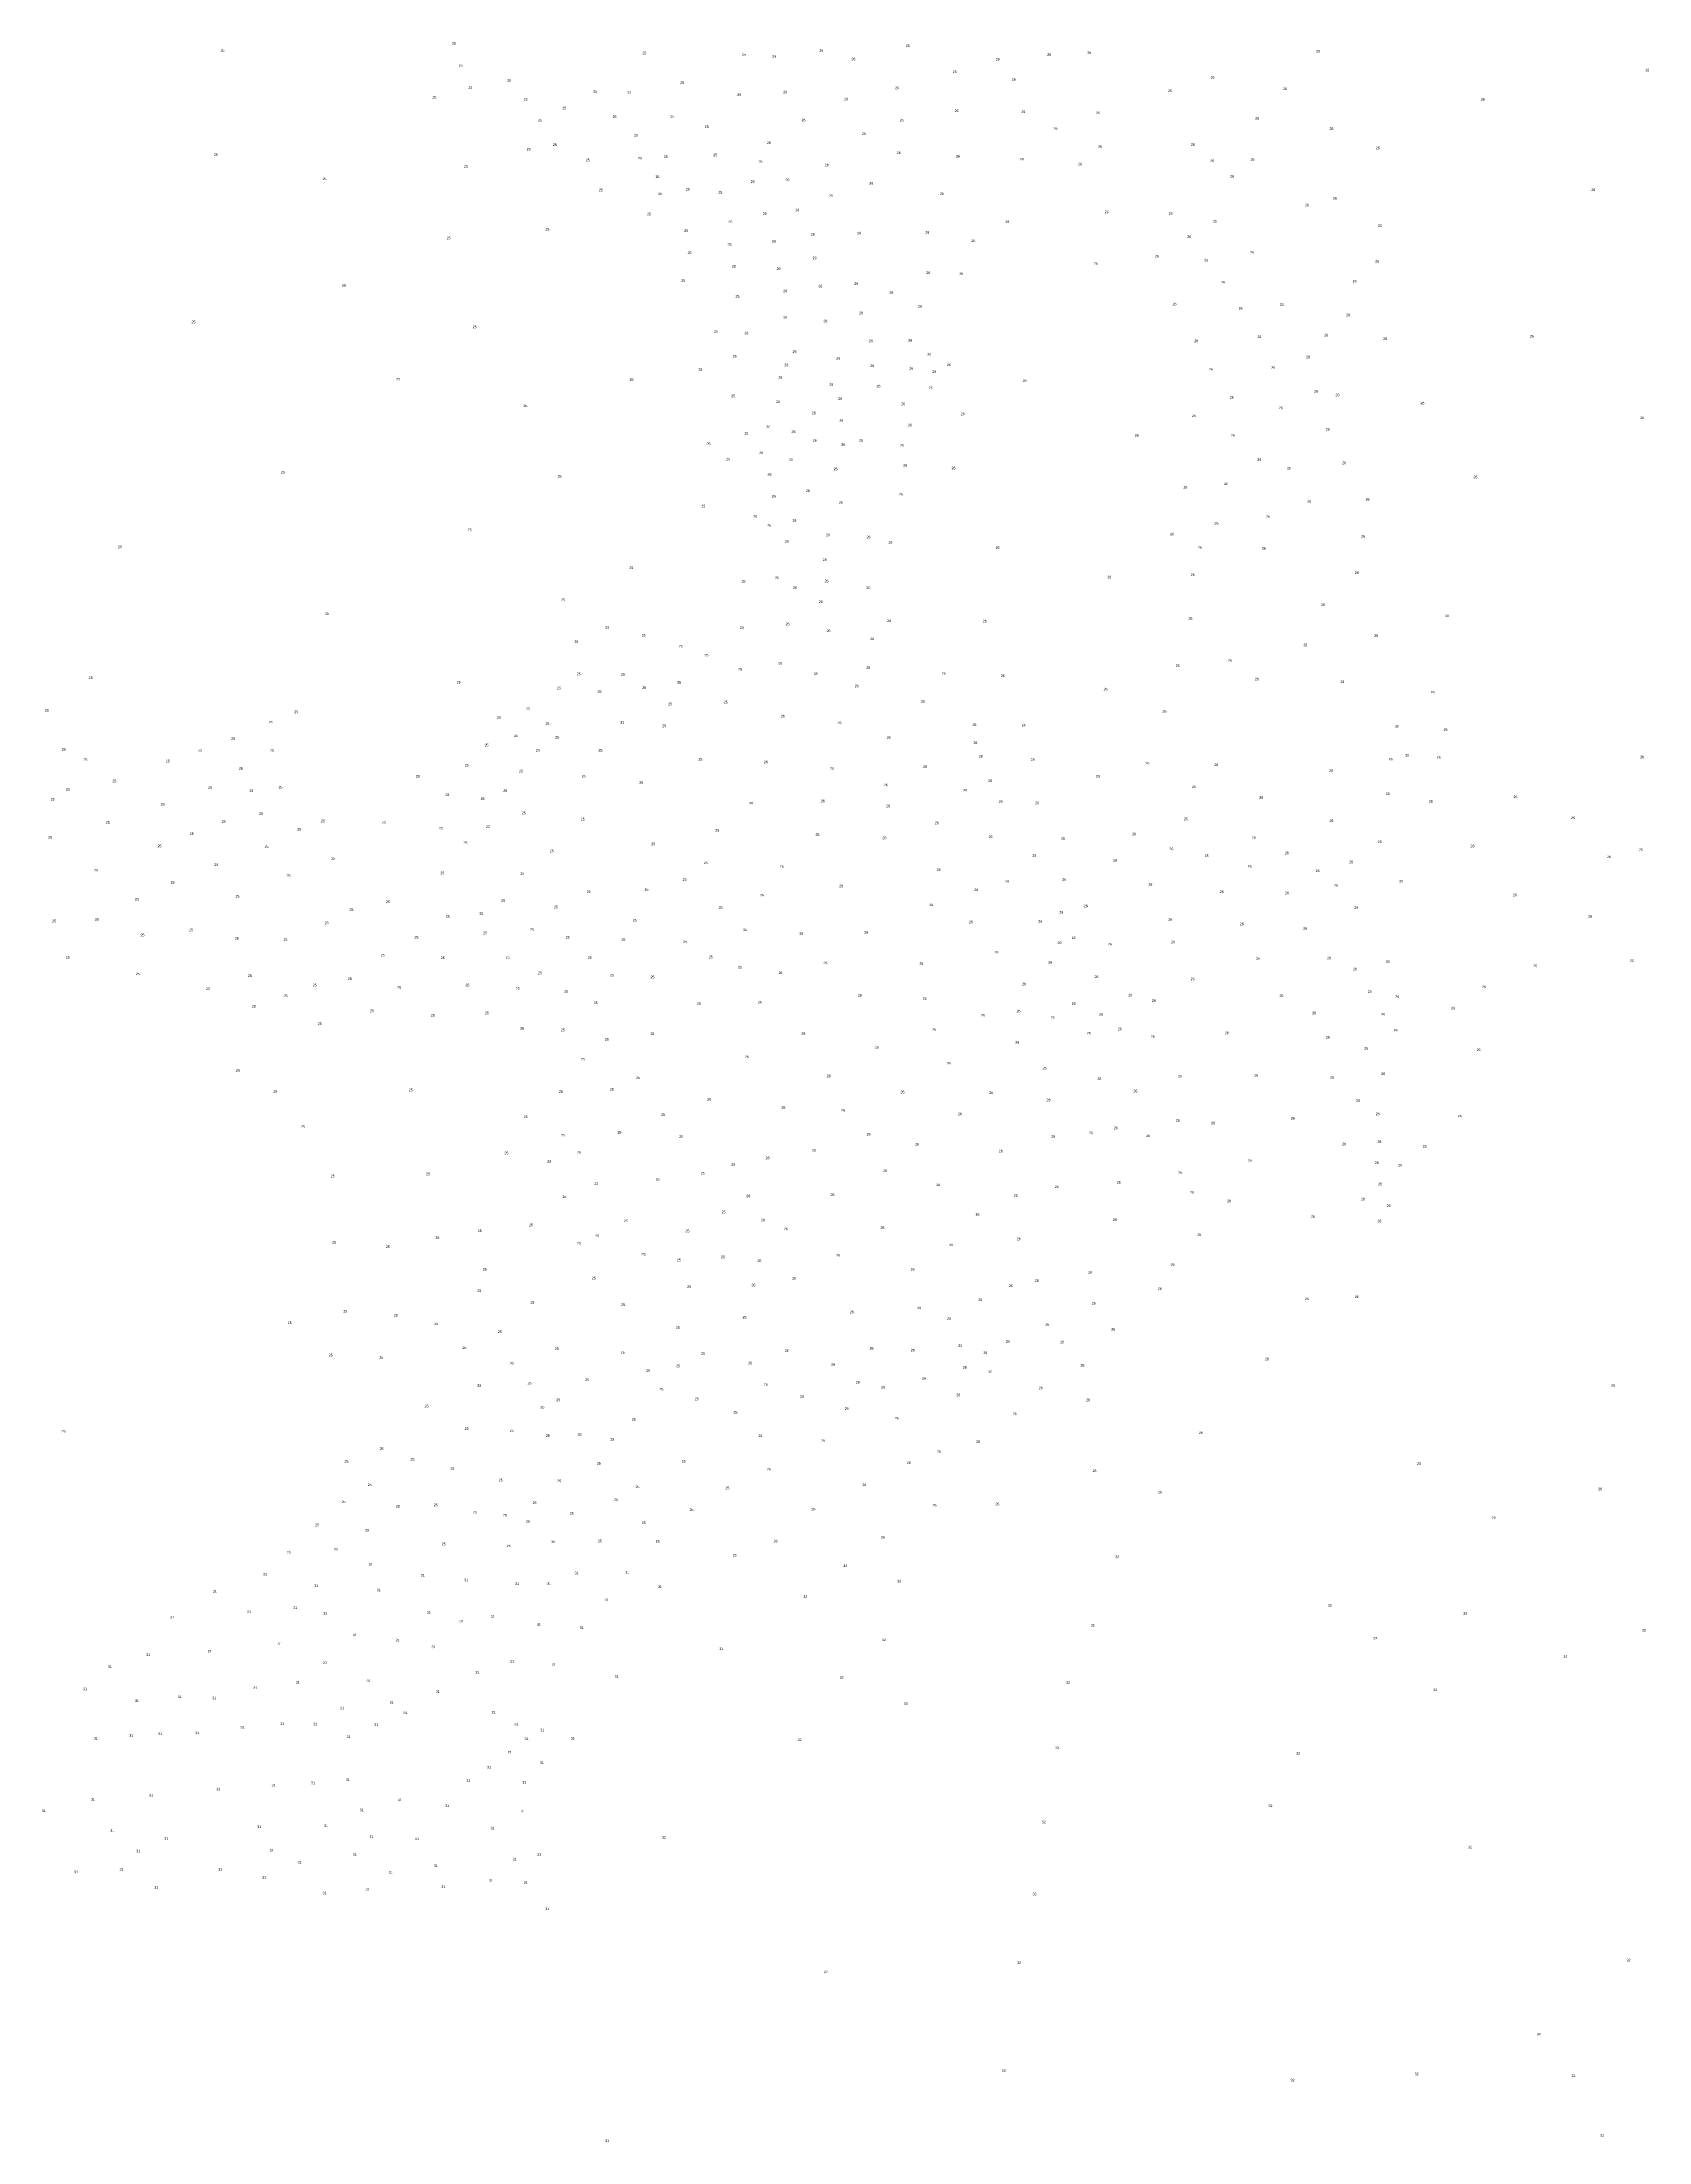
# Model space of a CAD drawing. Extents: x 538696 to 554460, y 1851264 to 1863934.
# Drawn here: x 542725 to 543354, y 1853773 to 1854595 of the extents above; entities that cross this region are included whole.
import ezdxf

# ---------------------------------------------------------------- set-up
doc = ezdxf.new("R2010")
doc.units = 0
doc.layers.add('Level 20', color=7, linetype='Continuous')

msp = doc.modelspace()

# ---------------------------------------------------------------- texts
at = {"layer": 'Level 20'}
for s, p in [('25', (542794.89, 1854591.49)), ('25', (542885.47, 1854594.28)), ('25', (542960, 1854590.46)), ('25', (542998.96, 1854589.91)), ('26', (543010.84, 1854589.19)), ('26', (543029.22, 1854591.49)), ('26', (543041.82, 1854588.15)), ('26', (543063.11, 1854593.38)), ('26', (543098.27, 1854588.03)), ('26', (543118.41, 1854589.81)), ('26', (543134.16, 1854590.7)), ('26', (543223.65, 1854591.17)), ('25', (542888.07, 1854585.6)), ('25', (542907.1, 1854579.7)), ('26', (543081.44, 1854583.16)), ('26', (543104.56, 1854580.16)), ('26', (543182.38, 1854580.94)), ('26', (543352.55, 1854583.8)), ('25', (542877.82, 1854573.18)), ('25', (542891.86, 1854576.91)), ('25', (542913.52, 1854572.34)), ('25', (542940.72, 1854575.44)), ('25', (542954.09, 1854575.17)), ('25', (542974.79, 1854578.91)), ('25', (542997.12, 1854574.19)), ('26', (543015.12, 1854575.21)), ('26', (543038.93, 1854572.46)), ('26', (543058.91, 1854576.83)), ('26', (543165.68, 1854575.72)), ('26', (543210.74, 1854576.49)), ('26', (543288.18, 1854572.36)), ('25', (542919.16, 1854564.22)), ('25', (542928.62, 1854568.94)), ('25', (542948.31, 1854565.55)), ('25', (542970.93, 1854565.64)), ('26', (543022.26, 1854564.23)), ('26', (543060.66, 1854564.22)), ('26', (543082.19, 1854567.91)), ('26', (543108.31, 1854567.49)), ('26', (543137.55, 1854567.07)), ('26', (543199.81, 1854564.92)), ('25', (542956.74, 1854558.31)), ('25', (542984.42, 1854561.66)), ('26', (543008.74, 1854555.37)), ('26', (543045.92, 1854558.88)), ('26', (543120.91, 1854560.93)), ('26', (543228.91, 1854560.86)), ('25', (542792.26, 1854550.7)), ('25', (542914.71, 1854552.83)), ('25', (542924.93, 1854554.58)), ('25', (542937.85, 1854548.62)), ('25', (542958.28, 1854549.31)), ('25', (542968.39, 1854549.94)), ('25', (542987.72, 1854550.57)), ('26', (543005.43, 1854548.01)), ('26', (543031.35, 1854546.63)), ('26', (543059.55, 1854551.45)), ('26', (543082.72, 1854550.07)), ('26', (543107.81, 1854548.93)), ('26', (543130.49, 1854547.03)), ('26', (543138.31, 1854553.92)), ('26', (543174.64, 1854554.6)), ('26', (543182.26, 1854548.28)), ('26', (543198.02, 1854548.83)), ('26', (543247.06, 1854553.32)), ('25', (542834.81, 1854541.25)), ('25', (542890.16, 1854546.11)), ('25', (542965.11, 1854542.05)), ('26', (543002.37, 1854540.16)), ('26', (543016.01, 1854540.83)), ('26', (543048.81, 1854539.51)), ('26', (543190.05, 1854542.23)), ('25', (542942.93, 1854536.86)), ('25', (542966.18, 1854535.38)), ('25', (542976.98, 1854537.17)), ('25', (542989.75, 1854535.95)), ('26', (543033.09, 1854534.72)), ('26', (543076.43, 1854535.39)), ('26', (543219.35, 1854530.97)), ('26', (543230.26, 1854533.63)), ('26', (543331.4, 1854536.97)), ('25', (542961.8, 1854527.45)), ('25', (542993.67, 1854524.4)), ('26', (543007.07, 1854527.63)), ('26', (543019.86, 1854529.03)), ('26', (543102.05, 1854524.47)), ('26', (543140.94, 1854528.3)), ('26', (543166, 1854527.65)), ('26', (543183.35, 1854524.69)), ('26', (543247.92, 1854522.95)), ('25', (542883.37, 1854518.07)), ('25', (542922.07, 1854521.48)), ('25', (542976.35, 1854520.94)), ('25', (542993.32, 1854515.53)), ('26', (543010.72, 1854516.81)), ('26', (543025.89, 1854519.54)), ('26', (543044.05, 1854519.99)), ('26', (543070.75, 1854520.3)), ('26', (543088.78, 1854516.99)), ('26', (543173.21, 1854518.58)), ('25', (542977.68, 1854512.32)), ('25', (542995.02, 1854507)), ('26', (543012.53, 1854506.09)), ('26', (543026.65, 1854510.3)), ('26', (543136.66, 1854508.1)), ('26', (543160.59, 1854510.99)), ('26', (543179.94, 1854509.43)), ('26', (543197.91, 1854512.53)), ('26', (543246.81, 1854508.99)), ('25', (542842.39, 1854499.58)), ('25', (542975.17, 1854501.39)), ('26', (543015.14, 1854497.35)), ('26', (543028.86, 1854499.27)), ('26', (543042.93, 1854500.23)), ('26', (543071.09, 1854504.51)), ('26', (543084.03, 1854504.2)), ('26', (543186.54, 1854500.8)), ('26', (543238.01, 1854501.17)), ('25', (542996.42, 1854495.25)), ('26', (543056.67, 1854496.8)), ('26', (543067.85, 1854491.34)), ('26', (543167.5, 1854492.22)), ('26', (543193.37, 1854490.58)), ('26', (543209.56, 1854492.03)), ('25', (542783.52, 1854485.24)), ('25', (542893.56, 1854483.29)), ('25', (542987.97, 1854481.5)), ('26', (542999.92, 1854480.87)), ('26', (543015.15, 1854487.11)), ('26', (543030.85, 1854485.58)), ('26', (543044.8, 1854488.73)), ('26', (543235.43, 1854487.94)), ('26', (543018.8, 1854473.62)), ('26', (543048.68, 1854477.8)), ('26', (543064.05, 1854478.05)), ('26', (543176, 1854477.79)), ('26', (543200.69, 1854479.44)), ('26', (543226.88, 1854480.09)), ('26', (543249.92, 1854478.69)), ('26', (543307.37, 1854479.64)), ('25', (542981.91, 1854466.67)), ('25', (542995.34, 1854471.79)), ('26', (543015.56, 1854468.4)), ('26', (543035.86, 1854470.97)), ('26', (543049.18, 1854468.08)), ('26', (543064.44, 1854467.04)), ('26', (543071.54, 1854472.48)), ('26', (543073.46, 1854465.78)), ('26', (543079.17, 1854468.45)), ('26', (543181.84, 1854466.74)), ('26', (543206.18, 1854467.4)), ('26', (543219.77, 1854471.5)), ('25', (542863.68, 1854462.83)), ('25', (542954.96, 1854462.63)), ('25', (542994.75, 1854456.23)), ('26', (543013.21, 1854463.53)), ('26', (543033.16, 1854460.78)), ('26', (543051.62, 1854460.12)), ('26', (543072.07, 1854459.43)), ('26', (543108.8, 1854462.33)), ('26', (543222.96, 1854458.1)), ('26', (543231.3, 1854456.68)), ('25', (542913.43, 1854452.42)), ('26', (543012.35, 1854453.99)), ('26', (543026.29, 1854449.6)), ('26', (543036.64, 1854455.19)), ('26', (543061.32, 1854453.15)), ('26', (543084.63, 1854449.25)), ('26', (543175.05, 1854448.49)), ('26', (543189.9, 1854455.75)), ('26', (543209.1, 1854451.6)), ('26', (543264.53, 1854453.47)), ('25', (542999.91, 1854441.62)), ('26', (543008.53, 1854444.17)), ('26', (543018.37, 1854442.31)), ('26', (543037.07, 1854446.72)), ('26', (543063.93, 1854444.89)), ('26', (543152.77, 1854440.86)), ('26', (543190.32, 1854440.91)), ('26', (543227.43, 1854443.23)), ('26', (543350.53, 1854447.71)), ('25', (542985.11, 1854437.51)), ('25', (542992.81, 1854431.55)), ('26', (543005.73, 1854434.15)), ('26', (543026.67, 1854438.86)), ('26', (543037.78, 1854437.18)), ('26', (543044.78, 1854438.87)), ('26', (543060.81, 1854436.87)), ('25', (542818.52, 1854426.42)), ('25', (542926.8, 1854424.8)), ('26', (543008.98, 1854425.61)), ('26', (543017.37, 1854431.4)), ('26', (543034.82, 1854427.68)), ('26', (543062.05, 1854429.11)), ('26', (543080.98, 1854428.05)), ('26', (543200.68, 1854431.36)), ('26', (543212.31, 1854428.01)), ('26', (543233.93, 1854430.07)), ('26', (543285.27, 1854424.56)), ('26', (543010.71, 1854417.01)), ('26', (543024.02, 1854419.17)), ('26', (543060.4, 1854417.82)), ('26', (543171.75, 1854420.53)), ('26', (543187.66, 1854421.88)), ('26', (543220.23, 1854415.11)), ('26', (543243.06, 1854415.81)), ('25', (542983.06, 1854413.17)), ('26', (543003.4, 1854409.07)), ('26', (543018.71, 1854407.58)), ('26', (543036.91, 1854414.6)), ('26', (543204.04, 1854409.09)), ('25', (542891.6, 1854403.86)), ('26', (543008.87, 1854405.55)), ('26', (543015.77, 1854399.35)), ('26', (543031.87, 1854401.88)), ('26', (543047.74, 1854401.05)), ('26', (543056.29, 1854399.01)), ('26', (543166.54, 1854402.19)), ('26', (543183.94, 1854406.45)), ('26', (543241.34, 1854401.37)), ('25', (542754.75, 1854397.19)), ('26', (543030.59, 1854392.22)), ('26', (543098.24, 1854396.92)), ('26', (543177.43, 1854396.95)), ('26', (543202.43, 1854396.61)), ('25', (542954.88, 1854389.04)), ('25', (542998.81, 1854383.68)), ('26', (543011.9, 1854385.07)), ('26', (543031.31, 1854383.84)), ('26', (543141.99, 1854385.39)), ('26', (543174.59, 1854386.29)), ('26', (543238.89, 1854387.12)), ('25', (542928.21, 1854376.46)), ('26', (543018.96, 1854381.26)), ('26', (543029.05, 1854375.72)), ('26', (543047.68, 1854381.28)), ('26', (543225.62, 1854374.56)), ('25', (542835.78, 1854371.15)), ('26', (543016.03, 1854367)), ('26', (543055.79, 1854368.28)), ('26', (543093.19, 1854368.16)), ('26', (543173.73, 1854369.24)), ('26', (543274.26, 1854370.22)), ('25', (542933.37, 1854360.11)), ('25', (542945.47, 1854365.75)), ('25', (542959.73, 1854362.6)), ('25', (542974.18, 1854358.34)), ('25', (542998.18, 1854365.62)), ('26', (543032.06, 1854364.36)), ('26', (543049.23, 1854361.23)), ('26', (543218.71, 1854358.8)), ('26', (543246.44, 1854362.46)), ('25', (542984.29, 1854354.82)), ('26', (543013.21, 1854351.7)), ('26', (543047.63, 1854350.02)), ('26', (543168.71, 1854350.72)), ('26', (543189.18, 1854352.73)), ('25', (542743.29, 1854346)), ('25', (542887.31, 1854344.19)), ('25', (542926.55, 1854341.95)), ('25', (542934.28, 1854347.47)), ('25', (542951.59, 1854347.34)), ('25', (542959.89, 1854342.07)), ('25', (542973.6, 1854344.16)), ('25', (542997.51, 1854349.33)), ('26', (543027.19, 1854347.65)), ('26', (543043.07, 1854342.77)), ('26', (543077.16, 1854347.63)), ('26', (543100.29, 1854346.78)), ('26', (543140.5, 1854341.53)), ('26', (543199.73, 1854345.48)), ('26', (543233.18, 1854344.43)), ('25', (542726.14, 1854333.23)), ('25', (542914.49, 1854333.81)), ('25', (542942.44, 1854340.55)), ('25', (542970.03, 1854335.71)), ('25', (542991.84, 1854336.46)), ('26', (543069.02, 1854336.75)), ('26', (543268.52, 1854340.33)), ('25', (542813.87, 1854328.59)), ('25', (542823.77, 1854332.62)), ('25', (542903.06, 1854330.46)), ('25', (542922.07, 1854328.03)), ('25', (542951.35, 1854328.44)), ('25', (542967.76, 1854327.14)), ('26', (543014.18, 1854330.98)), ('26', (543036.39, 1854328.33)), ('26', (543089.18, 1854327.64)), ('26', (543108.47, 1854327.43)), ('26', (543163.59, 1854332.87)), ('26', (543254.59, 1854327.04)), ('26', (543273.59, 1854325.7)), ('25', (542732.79, 1854317.97)), ('25', (542786.19, 1854317.38)), ('25', (542799.06, 1854322.18)), ('25', (542814.31, 1854317.5)), ('25', (542898.21, 1854319.63)), ('25', (542909.79, 1854323.26)), ('25', (542918.34, 1854317.62)), ('25', (542925.84, 1854322.65)), ('25', (542942.8, 1854317.55)), ('26', (543055.59, 1854322.63)), ('26', (543089.56, 1854320.56)), ('25', (542741.24, 1854313.97)), ('25', (542773.43, 1854313.38)), ('25', (542802.03, 1854310.49)), ('25', (542890.47, 1854311.75)), ('25', (542911.68, 1854309.46)), ('25', (542981.96, 1854314.05)), ('26', (543007.57, 1854313.02)), ('26', (543033.46, 1854310.45)), ('26', (543069.85, 1854311.18)), ('26', (543091.64, 1854315.24)), ('26', (543112.02, 1854314)), ('26', (543156.9, 1854312.55)), ('26', (543183.84, 1854311.94)), ('26', (543228.74, 1854309.62)), ('26', (543252.12, 1854314.12)), ('26', (543258.63, 1854315.66)), ('26', (543270.89, 1854314.77)), ('26', (543350.51, 1854314.94)), ('25', (542734.4, 1854302.22)), ('25', (542752.56, 1854305.57)), ('25', (542790.01, 1854302.98)), ('25', (542806.16, 1854301.78)), ('25', (542817.56, 1854303.18)), ('25', (542871.34, 1854307.39)), ('25', (542882.89, 1854300.21)), ('25', (542905.54, 1854301.82)), ('25', (542936.25, 1854307.47)), ('25', (542958.75, 1854304.93)), ('26', (543054.48, 1854304.06)), ('26', (543085.62, 1854301.98)), ('26', (543095.35, 1854305.72)), ('26', (543137.54, 1854307.43)), ('26', (543175.06, 1854303.3)), ('26', (543250.99, 1854300.64)), ('25', (542728.42, 1854298.43)), ('25', (542771.41, 1854296.47)), ('25', (542810, 1854292.81)), ('25', (542896.67, 1854298.68)), ('25', (542912.81, 1854293.08)), ('26', (543001.87, 1854296.89)), ('26', (543029.86, 1854297.75)), ('26', (543055.37, 1854295.78)), ('26', (543099.43, 1854297.61)), ('26', (543113.66, 1854296.98)), ('26', (543201.44, 1854299.07)), ('26', (543267.79, 1854297.62)), ('26', (543300.93, 1854299.39)), ('25', (542749.98, 1854289.42)), ('25', (542782.81, 1854284.93)), ('25', (542795.31, 1854289.69)), ('25', (542824.89, 1854286.66)), ('25', (542834.18, 1854289.94)), ('25', (542858.07, 1854289.2)), ('25', (542880.43, 1854287.11)), ('25', (542898.77, 1854287.68)), ('25', (542935.86, 1854290.66)), ('25', (542988.55, 1854286.28)), ('26', (543027.73, 1854284.56)), ('26', (543074.5, 1854289.17)), ('26', (543095.49, 1854283.76)), ('26', (543151.69, 1854284.81)), ('26', (543171.97, 1854290.74)), ('26', (543228.91, 1854290.06)), ('26', (543323.43, 1854291.16)), ('25', (542727.42, 1854283.54)), ('25', (542770.22, 1854280.12)), ('25', (542812.12, 1854279.96)), ('25', (542889.98, 1854281.5)), ('25', (542923.73, 1854278.19)), ('25', (542963.48, 1854280.95)), ('26', (543054, 1854283.31)), ('26', (543112.62, 1854276.38)), ('26', (543123.84, 1854283.11)), ('26', (543166.28, 1854279.01)), ('26', (543180.09, 1854276.45)), ('26', (543198.54, 1854283.45)), ('26', (543211.46, 1854277.39)), ('26', (543247.79, 1854281.82)), ('26', (543284.13, 1854280.15)), ('26', (543337.53, 1854275.9)), ('26', (543350.05, 1854278.62)), ('25', (542745.42, 1854270.66)), ('25', (542792.43, 1854272.84)), ('25', (542820.71, 1854268.57)), ('25', (542838.18, 1854275.25)), ('25', (542880.92, 1854269.57)), ('25', (542912.18, 1854269.39)), ('25', (542984.04, 1854273.55)), ('26', (543013.77, 1854272.11)), ('26', (543075.22, 1854270.9)), ('26', (543144.23, 1854274.54)), ('26', (543196.91, 1854272.1)), ('26', (543223.56, 1854270.43)), ('26', (543236.65, 1854273.89)), ('25', (542761.4, 1854259.3)), ('25', (542775.34, 1854265.94)), ('25', (542800.74, 1854260.46)), ('25', (542938.22, 1854262.34)), ('25', (542960.81, 1854263.13)), ('25', (542975.74, 1854267)), ('26', (543005.97, 1854260.89)), ('26', (543037, 1854264.48)), ('26', (543089.89, 1854263.01)), ('26', (543102.04, 1854266.24)), ('26', (543124.32, 1854267)), ('26', (543158.04, 1854265.11)), ('26', (543186.01, 1854262.24)), ('26', (543211.49, 1854261.74)), ('26', (543230.81, 1854264.67)), ('26', (543256.21, 1854266.38)), ('26', (543300.69, 1854260.99)), ('25', (542728.99, 1854250.78)), ('25', (542745.71, 1854251.45)), ('25', (542845.35, 1854255.24)), ('25', (542859.61, 1854258.35)), ('25', (542883.06, 1854252.61)), ('25', (542896.19, 1854253.68)), ('25', (542904.74, 1854258.78)), ('25', (542925.35, 1854256.23)), ('25', (542956.24, 1854251.13)), ('25', (542989.82, 1854256.09)), ('26', (543072.31, 1854257.12)), ('26', (543123.19, 1854254.2)), ('26', (543132.75, 1854256.64)), ('26', (543165.81, 1854251.38)), ('26', (543238.64, 1854256.02)), ('26', (543330.19, 1854252.62)), ('25', (542763.57, 1854245.29)), ('25', (542782.57, 1854247.29)), ('25', (542800.49, 1854243.97)), ('25', (542819.5, 1854243.52)), ('25', (542835.61, 1854250.04)), ('25', (542870.82, 1854244.42)), ('25', (542897.66, 1854246.13)), ('25', (542916.06, 1854247.44)), ('25', (542929.99, 1854244.42)), ('25', (542951.81, 1854243.51)), ('25', (542975.86, 1854242.77)), ('25', (542999.43, 1854247.34)), ('26', (543021.42, 1854245.83)), ('26', (543046.84, 1854246.35)), ('26', (543087.78, 1854250.39)), ('26', (543114.96, 1854250.66)), ('26', (543128.04, 1854244.2)), ('26', (543166.88, 1854242.56)), ('26', (543193.81, 1854249.6)), ('26', (543218.6, 1854247.88)), ('25', (542734.3, 1854236.59)), ('25', (542857.55, 1854237.42)), ('25', (542881.06, 1854236.4)), ('25', (542906.47, 1854236.5)), ('25', (542938.63, 1854236.47)), ('25', (542986, 1854236.69)), ('26', (543030.88, 1854234.4)), ('26', (543097.81, 1854238.58)), ('26', (543118.86, 1854234.61)), ('26', (543122.49, 1854242.34)), ('26', (543142.17, 1854241.71)), ('26', (543200.21, 1854236.11)), ('26', (543227.96, 1854236.28)), ('26', (543251.06, 1854234.91)), ('26', (543346.56, 1854235.18)), ('25', (542761.76, 1854230.11)), ('25', (542805.54, 1854229.37)), ('25', (542844.68, 1854228.21)), ('25', (542919.11, 1854230.47)), ('25', (542947.32, 1854229.6)), ('25', (542963.19, 1854228.86)), ('25', (542997.46, 1854232.73)), ('26', (543013.27, 1854230.53)), ('26', (543068.4, 1854234.18)), ('26', (543108.62, 1854226.11)), ('26', (543136.96, 1854228.96)), ('26', (543174.59, 1854228.12)), ('26', (543238.15, 1854231.97)), ('26', (543308.69, 1854233.22)), ('25', (542789.17, 1854224.28)), ('25', (542819.55, 1854221.49)), ('25', (542830.94, 1854225.71)), ('25', (542864.04, 1854224.74)), ('25', (542890.74, 1854225.7)), ('25', (542910.43, 1854224.35)), ('25', (542929.31, 1854223.22)), ('25', (542940.92, 1854218.79)), ('25', (542981.35, 1854218.52)), ('26', (543005.13, 1854219.02)), ('26', (543044.29, 1854221.69)), ('26', (543069.69, 1854220.47)), ('26', (543128.01, 1854218.46)), ('26', (543150.16, 1854221.79)), ('26', (543159.44, 1854219.62)), ('26', (543209.37, 1854221.6)), ('26', (543243.9, 1854223.17)), ('26', (543254.66, 1854221.22)), ('26', (543288.57, 1854225.01)), ('25', (542807.14, 1854217.41)), ('25', (542832.92, 1854210.61)), ('25', (542853.35, 1854215.6)), ('25', (542877.21, 1854213.89)), ('25', (542898.34, 1854214.74)), ('26', (543092.53, 1854213.91)), ('26', (543106.44, 1854215.51)), ('26', (543119.82, 1854213)), ('26', (543138.72, 1854214.23)), ('26', (543222.17, 1854214.78)), ('26', (543249.24, 1854214.32)), ('26', (543276.54, 1854216.69)), ('25', (542912.14, 1854208.75)), ('25', (542928.09, 1854208.14)), ('25', (542945.3, 1854204.45)), ('25', (542963.11, 1854206.66)), ('26', (543022.23, 1854206.81)), ('26', (543073.43, 1854208.32)), ('26', (543105.96, 1854203.32)), ('26', (543133.89, 1854206.88)), ('26', (543146.06, 1854208.54)), ('26', (543158.99, 1854205.56)), ('26', (543187.91, 1854206.95)), ('26', (543227.51, 1854205.26)), ('26', (543254.04, 1854208.04)), ('25', (542935.96, 1854196.7)), ('26', (543000.11, 1854197.62)), ('26', (543051.01, 1854201.42)), ('26', (543079.22, 1854195.13)), ('26', (543242.5, 1854200.98)), ('26', (543286.49, 1854200.4)), ('25', (542800.93, 1854192.24)), ('25', (542957.5, 1854189.42)), ('26', (543032.21, 1854190.12)), ('26', (543116.64, 1854193.2)), ('26', (543138.09, 1854189.09)), ('26', (543169.68, 1854190.06)), ('26', (543199.49, 1854190.46)), ('26', (543229.13, 1854189.58)), ('26', (543249.18, 1854191.03)), ('25', (542815.51, 1854184.1)), ('25', (542868.6, 1854184.67)), ('25', (542927.27, 1854183.97)), ('25', (542947.27, 1854184.87)), ('25', (542985.37, 1854180.9)), ('26', (543014.42, 1854177.82)), ('26', (543061.01, 1854183.87)), ('26', (543095.73, 1854183.57)), ('26', (543118.18, 1854180.74)), ('26', (543152.21, 1854184.28)), ('26', (543239.31, 1854180.48)), ('25', (542826.43, 1854170.34)), ('25', (542913.54, 1854174.18)), ('25', (542967.31, 1854174.99)), ('26', (543037.81, 1854176.73)), ('26', (543083.5, 1854175.25)), ('26', (543144.47, 1854169.8)), ('26', (543168.78, 1854172.8)), ('26', (543182.64, 1854171.72)), ('26', (543213.84, 1854173.57)), ('26', (543246.99, 1854175.27)), ('26', (543279.11, 1854174.4)), ('25', (542928.18, 1854166.96)), ('25', (542950.24, 1854168.04)), ('25', (542974.37, 1854166.42)), ('26', (543026.39, 1854161.11)), ('26', (543047.76, 1854167.33)), ('26', (543066.72, 1854163.4)), ('26', (543099.47, 1854160.75)), ('26', (543120.03, 1854166.5)), ('26', (543134.84, 1854167.86)), ('26', (543157.22, 1854166.71)), ('26', (543233.92, 1854163.5)), ('26', (543247.69, 1854164.41)), ('26', (543265.41, 1854162.63)), ('25', (542906.02, 1854160)), ('25', (542922.76, 1854156.75)), ('25', (542934.34, 1854160.18)), ('25', (542982.81, 1854152.11)), ('25', (542994.8, 1854155.44)), ('26', (543008.21, 1854158.05)), ('26', (543054.17, 1854153.06)), ('26', (543169.73, 1854152.35)), ('26', (543197.06, 1854157.05)), ('26', (543246.68, 1854156.21)), ('26', (543255.82, 1854155.23)), ('25', (542838, 1854150.98)), ('25', (542875.3, 1854151.78)), ('25', (542941.17, 1854147.96)), ('25', (542965.35, 1854149.75)), ('26', (543075.06, 1854147.54)), ('26', (543121.4, 1854146.75)), ('26', (543145.64, 1854148.5)), ('26', (543174.37, 1854144.64)), ('26', (543247.93, 1854147.85)), ('25', (542928.71, 1854142.85)), ('25', (542991, 1854136.9)), ('26', (543000.67, 1854143.18)), ('26', (543033.62, 1854143.68)), ('26', (543090.37, 1854135.95)), ('26', (543105.31, 1854143.38)), ('26', (543188.87, 1854141.18)), ('26', (543241.28, 1854141.97)), ('26', (543251.29, 1854139.37)), ('25', (542895.54, 1854129.56)), ('25', (542915.57, 1854131.78)), ('25', (542941.55, 1854127.55)), ('25', (542952.82, 1854133.43)), ('25', (542976.87, 1854129.46)), ('26', (543006.43, 1854133.74)), ('26', (543015.35, 1854130.3)), ('26', (543053.17, 1854130.75)), ('26', (543144.16, 1854133.9)), ('26', (543177.22, 1854128.11)), ('26', (543221.68, 1854135.16)), ('26', (543247.68, 1854133.38)), ('25', (542838.57, 1854125.02)), ('25', (542859.59, 1854123.3)), ('25', (542878.97, 1854126.84)), ('25', (542934.44, 1854124.68)), ('25', (542959.68, 1854120.38)), ('25', (542990.74, 1854119.31)), ('26', (543035.87, 1854120)), ('26', (543080.13, 1854124.05)), ('26', (543106.51, 1854126.35)), ('25', (542897.56, 1854114.44)), ('25', (542940.18, 1854111.04)), ('25', (542973.5, 1854118.13)), ('26', (543005.03, 1854117.88)), ('26', (543064.99, 1854114.46)), ('26', (543134.44, 1854113.31)), ('26', (543166.74, 1854116.37)), ('25', (542895.39, 1854106.08)), ('25', (542977.51, 1854107.67)), ('26', (543002.69, 1854108.35)), ('26', (543018.61, 1854110.97)), ('26', (543103.34, 1854108.03)), ('26', (543113.56, 1854110.01)), ('26', (543161.69, 1854106.97)), ('26', (543219.31, 1854102.92)), ('26', (543238.81, 1854103.71)), ('25', (542842.96, 1854098.04)), ('25', (542862.73, 1854096.48)), ('25', (542916.17, 1854101.52)), ('25', (542951.68, 1854100.65)), ('25', (542999.19, 1854095.66)), ('26', (543041.18, 1854097.76)), ('26', (543067.6, 1854099.4)), ('26', (543079.22, 1854095.15)), ('26', (543091.46, 1854102.55)), ('26', (543135.9, 1854101.19)), ('25', (542821.18, 1854093.55)), ('25', (542878.54, 1854093.14)), ('25', (542903.43, 1854090.04)), ('25', (542973.11, 1854091.65)), ('26', (543117.67, 1854092.88)), ('26', (543143.46, 1854090.95)), ('25', (542837.24, 1854080.89)), ('25', (542856.98, 1854079.97)), ('25', (542889.56, 1854083.75)), ('25', (542925.71, 1854083.42)), ('25', (542951.5, 1854081.92)), ('25', (542982.97, 1854081.49)), ('26', (543015.71, 1854082.65)), ('26', (543048.93, 1854083.56)), ('26', (543065.05, 1854082.85)), ('26', (543083.66, 1854084.62)), ('26', (543093.43, 1854081.82)), ('26', (543102.3, 1854086.19)), ('26', (543123.46, 1854086)), ('26', (543203.72, 1854079.36)), ('25', (542908.18, 1854077.59)), ('25', (542937.59, 1854071.32)), ('25', (542961.44, 1854074.81)), ('25', (542973.16, 1854076.63)), ('26', (543001.38, 1854077.82)), ('26', (543033.86, 1854077.25)), ('26', (543043.48, 1854070.23)), ('26', (543069.42, 1854071.79)), ('26', (543085.41, 1854076.09)), ('26', (543095.42, 1854074.33)), ('26', (543131.46, 1854076.86)), ('25', (542895.37, 1854069.07)), ('25', (542915.07, 1854069.92)), ('25', (542926.31, 1854063.35)), ('25', (542966.67, 1854067.54)), ('25', (542980.52, 1854063.75)), ('26', (543007.51, 1854069.38)), ('26', (543021.68, 1854064.64)), ('26', (543053.44, 1854068.36)), ('26', (543082.89, 1854065.29)), ('26', (543115.1, 1854068.02)), ('26', (543133.66, 1854063.33)), ('26', (543339.12, 1854069.03)), ('25', (542874.76, 1854060.93)), ('25', (542920.09, 1854060.53)), ('25', (542955.86, 1854055.74)), ('25', (542995.64, 1854058.48)), ('26', (543039.15, 1854059.94)), ('26', (543058.84, 1854056.19)), ('26', (543105.02, 1854057.89)), ('25', (542732.67, 1854051.12)), ('25', (542890.42, 1854052.12)), ('25', (542908.03, 1854051.26)), ('25', (542922.19, 1854049.33)), ('25', (542934.63, 1854049.79)), ('25', (542947.44, 1854047.93)), ('26', (543005.38, 1854049.33)), ('26', (543029.96, 1854047.46)), ('26', (543090.63, 1854047.01)), ('26', (543177.81, 1854050.48)), ('25', (542843.39, 1854039.31)), ('25', (542857.11, 1854044.24)), ('25', (542869.24, 1854040.14)), ('25', (542942.16, 1854038.49)), ('25', (542975.4, 1854039.35)), ('26', (543063.54, 1854038.78)), ('26', (543075.26, 1854043.15)), ('26', (543263.18, 1854038.43)), ('25', (542852.5, 1854030.12)), ('25', (542884.85, 1854036.55)), ('25', (542903.74, 1854032)), ('25', (542926.67, 1854031.67)), ('25', (542957.29, 1854029.34)), ('25', (542992.5, 1854028.9)), ('26', (543008.69, 1854036.24)), ('26', (543046.09, 1854030.14)), ('26', (543136.17, 1854035.63)), ('25', (542842.26, 1854023.48)), ('25', (542863.51, 1854021.71)), ('25', (542878.29, 1854022.25)), ('25', (542917.02, 1854023.13)), ('25', (542948.88, 1854024.4)), ('26', (543073.56, 1854022.15)), ('26', (543098.18, 1854022.65)), ('26', (543161.82, 1854027.26)), ('26', (543334.11, 1854028.49)), ('25', (542831.91, 1854014.44)), ('25', (542893.56, 1854019.29)), ('25', (542905.39, 1854018.24)), ('25', (542914.41, 1854015.8)), ('25', (542931.56, 1854018.99)), ('25', (542959.78, 1854015.34)), ('25', (542978.43, 1854020.35)), ('26', (543026.18, 1854020.6)), ('26', (543292.56, 1854017.33)), ('25', (542839.29, 1854004.8)), ('25', (542851.52, 1854012.35)), ('25', (542881.43, 1854006.98)), ('25', (542906.87, 1854006.25)), ('25', (542924.38, 1854007.95)), ('25', (542942.57, 1854008.1)), ('25', (542965.19, 1854008.04)), ('26', (543011.36, 1854008.12)), ('26', (543053.35, 1854009.6)), ('25', (542820.81, 1854003.63)), ('31', (542852.88, 1853998.92)), ('25', (542995.35, 1854002.57)), ('32', (543038.62, 1853998.46)), ('32', (543145.13, 1854001.92)), ('31', (542791.9, 1853988.43)), ('31', (542811.51, 1853995.11)), ('31', (542831.54, 1853990.63)), ('31', (542856.04, 1853988.93)), ('31', (542873.24, 1853994.73)), ('31', (542890.27, 1853992.91)), ('31', (542910.17, 1853991.4)), ('31', (542922.65, 1853991.55)), ('31', (542933.44, 1853995.6)), ('31', (542953.31, 1853995.77)), ('31', (542966.09, 1853990.26)), ('32', (543059.73, 1853992.44)), ('31', (542805.25, 1853980.55)), ('31', (542823.32, 1853982.03)), ('31', (542835.05, 1853979.85)), ('31', (542875.61, 1853980.19)), ('31', (542945.19, 1853985.1)), ('32', (543022.99, 1853986.44)), ('32', (543228.29, 1853983)), ('32', (543281.28, 1853979.83)), ('31', (542775.17, 1853978.31)), ('31', (542846.66, 1853971.4)), ('31', (542888.43, 1853976.75)), ('31', (542900.66, 1853978.58)), ('31', (542918.72, 1853975.5)), ('31', (542935.47, 1853974.24)), ('32', (543135.5, 1853975.17)), ('32', (543351.26, 1853973.21)), ('31', (542765.8, 1853963.67)), ('31', (542789.85, 1853965)), ('31', (542817.23, 1853967.88)), ('31', (542863.41, 1853969.35)), ('31', (542877.48, 1853966.7)), ('31', (542990.06, 1853965.95)), ('32', (543053.76, 1853969.46)), ('32', (543246.12, 1853970.09)), ('31', (542750.77, 1853958.94)), ('31', (542834.98, 1853960.59)), ('31', (542894.54, 1853956.71)), ('31', (542908.19, 1853961)), ('31', (542924.49, 1853959.8)), ('31', (542949.16, 1853955.07)), ('32', (543320.48, 1853962.96)), ('31', (542741.09, 1853950.25)), ('31', (542778.06, 1853947.17)), ('31', (542791.63, 1853946.72)), ('31', (542807.72, 1853950.66)), ('31', (542824.3, 1853952.82)), ('31', (542852.05, 1853953.41)), ('31', (542879.15, 1853949.16)), ('32', (543037.23, 1853954.76)), ('32', (543125.79, 1853952.8)), ('32', (543269.54, 1853949.89)), ('31', (542761.38, 1853945.63)), ('31', (542841.65, 1853942.75)), ('31', (542861.09, 1853944.95)), ('31', (542866.46, 1853940.89)), ('31', (542900.92, 1853941.06)), ('32', (543062.29, 1853944.54)), ('31', (542745.32, 1853930.9)), ('31', (542759.12, 1853932.03)), ('31', (542770.43, 1853932.82)), ('31', (542784.97, 1853933.06)), ('31', (542802.68, 1853935.28)), ('31', (542818.24, 1853936.73)), ('31', (542831.12, 1853936.51)), ('31', (542844.22, 1853931.52)), ('31', (542855.06, 1853936.26)), ('31', (542909.9, 1853936.46)), ('31', (542913.87, 1853930.8)), ('31', (542919.99, 1853934.2)), ('31', (542931.96, 1853930.89)), ('32', (543020.75, 1853930.34)), ('31', (542907.27, 1853925.48)), ('32', (543121.66, 1853927.33)), ('32', (543215.9, 1853925.04)), ('31', (542843.93, 1853914.8)), ('31', (542891.1, 1853914.34)), ('31', (542899.18, 1853919.57)), ('31', (542919.87, 1853921.4)), ('31', (542744.12, 1853907.03)), ('31', (542766.91, 1853908.68)), ('31', (542793.25, 1853911.04)), ('31', (542814.87, 1853912.59)), ('31', (542830.29, 1853913.45)), ('31', (542864.28, 1853906.82)), ('31', (542913.02, 1853913.7)), ('31', (542724.94, 1853902.54)), ('31', (542849.37, 1853902.87)), ('31', (542882.81, 1853904.53)), ('31', (542912.47, 1853902.4)), ('32', (543116.31, 1853898.17)), ('32', (543205.05, 1853904.5)), ('31', (542751.74, 1853894.87)), ('31', (542772.85, 1853891.76)), ('31', (542809.25, 1853896.32)), ('31', (542835.37, 1853896.7)), ('31', (542853.1, 1853892.45)), ('31', (542871.01, 1853891.58)), ('31', (542900.57, 1853895.78)), ('32', (542967.66, 1853892.16)), ('31', (542761.85, 1853886.84)), ('31', (542814.11, 1853886.99)), ('31', (542824.99, 1853882.42)), ('31', (542846.64, 1853885.45)), ('31', (542878.35, 1853881.07)), ('31', (542909.18, 1853883.64)), ('31', (542918.79, 1853885.48)), ('32', (543283.18, 1853888.35)), ('31', (542737.56, 1853878.64)), ('31', (542755.32, 1853879.63)), ('31', (542793.94, 1853879.66)), ('31', (542811.13, 1853876.5)), ('31', (542860.68, 1853878.37)), ('31', (542881.28, 1853872.87)), ('31', (542899.92, 1853875.26)), ('31', (542913.54, 1853874.5)), ('31', (542768.97, 1853872.57)), ('31', (542834.79, 1853870.37)), ('31', (542851.64, 1853871.73)), ('32', (543112.68, 1853869.98)), ('31', (542921.98, 1853864.2)), ('32', (543106.64, 1853843.11)), ('32', (543345.26, 1853844.11)), ('32', (543031.02, 1853839.51)), ('32', (543310.18, 1853815.12)), ('32', (543100.65, 1853800.91)), ('32', (543262.25, 1853799.56)), ('32', (543323.63, 1853798.85)), ('32', (543213.69, 1853797.16)), ('32', (543334.78, 1853775.47)), ('31', (542945.47, 1853773.44))]:
    msp.add_text(s, height=1, dxfattribs=at).set_placement(p)

doc.saveas('drawing.dxf')
